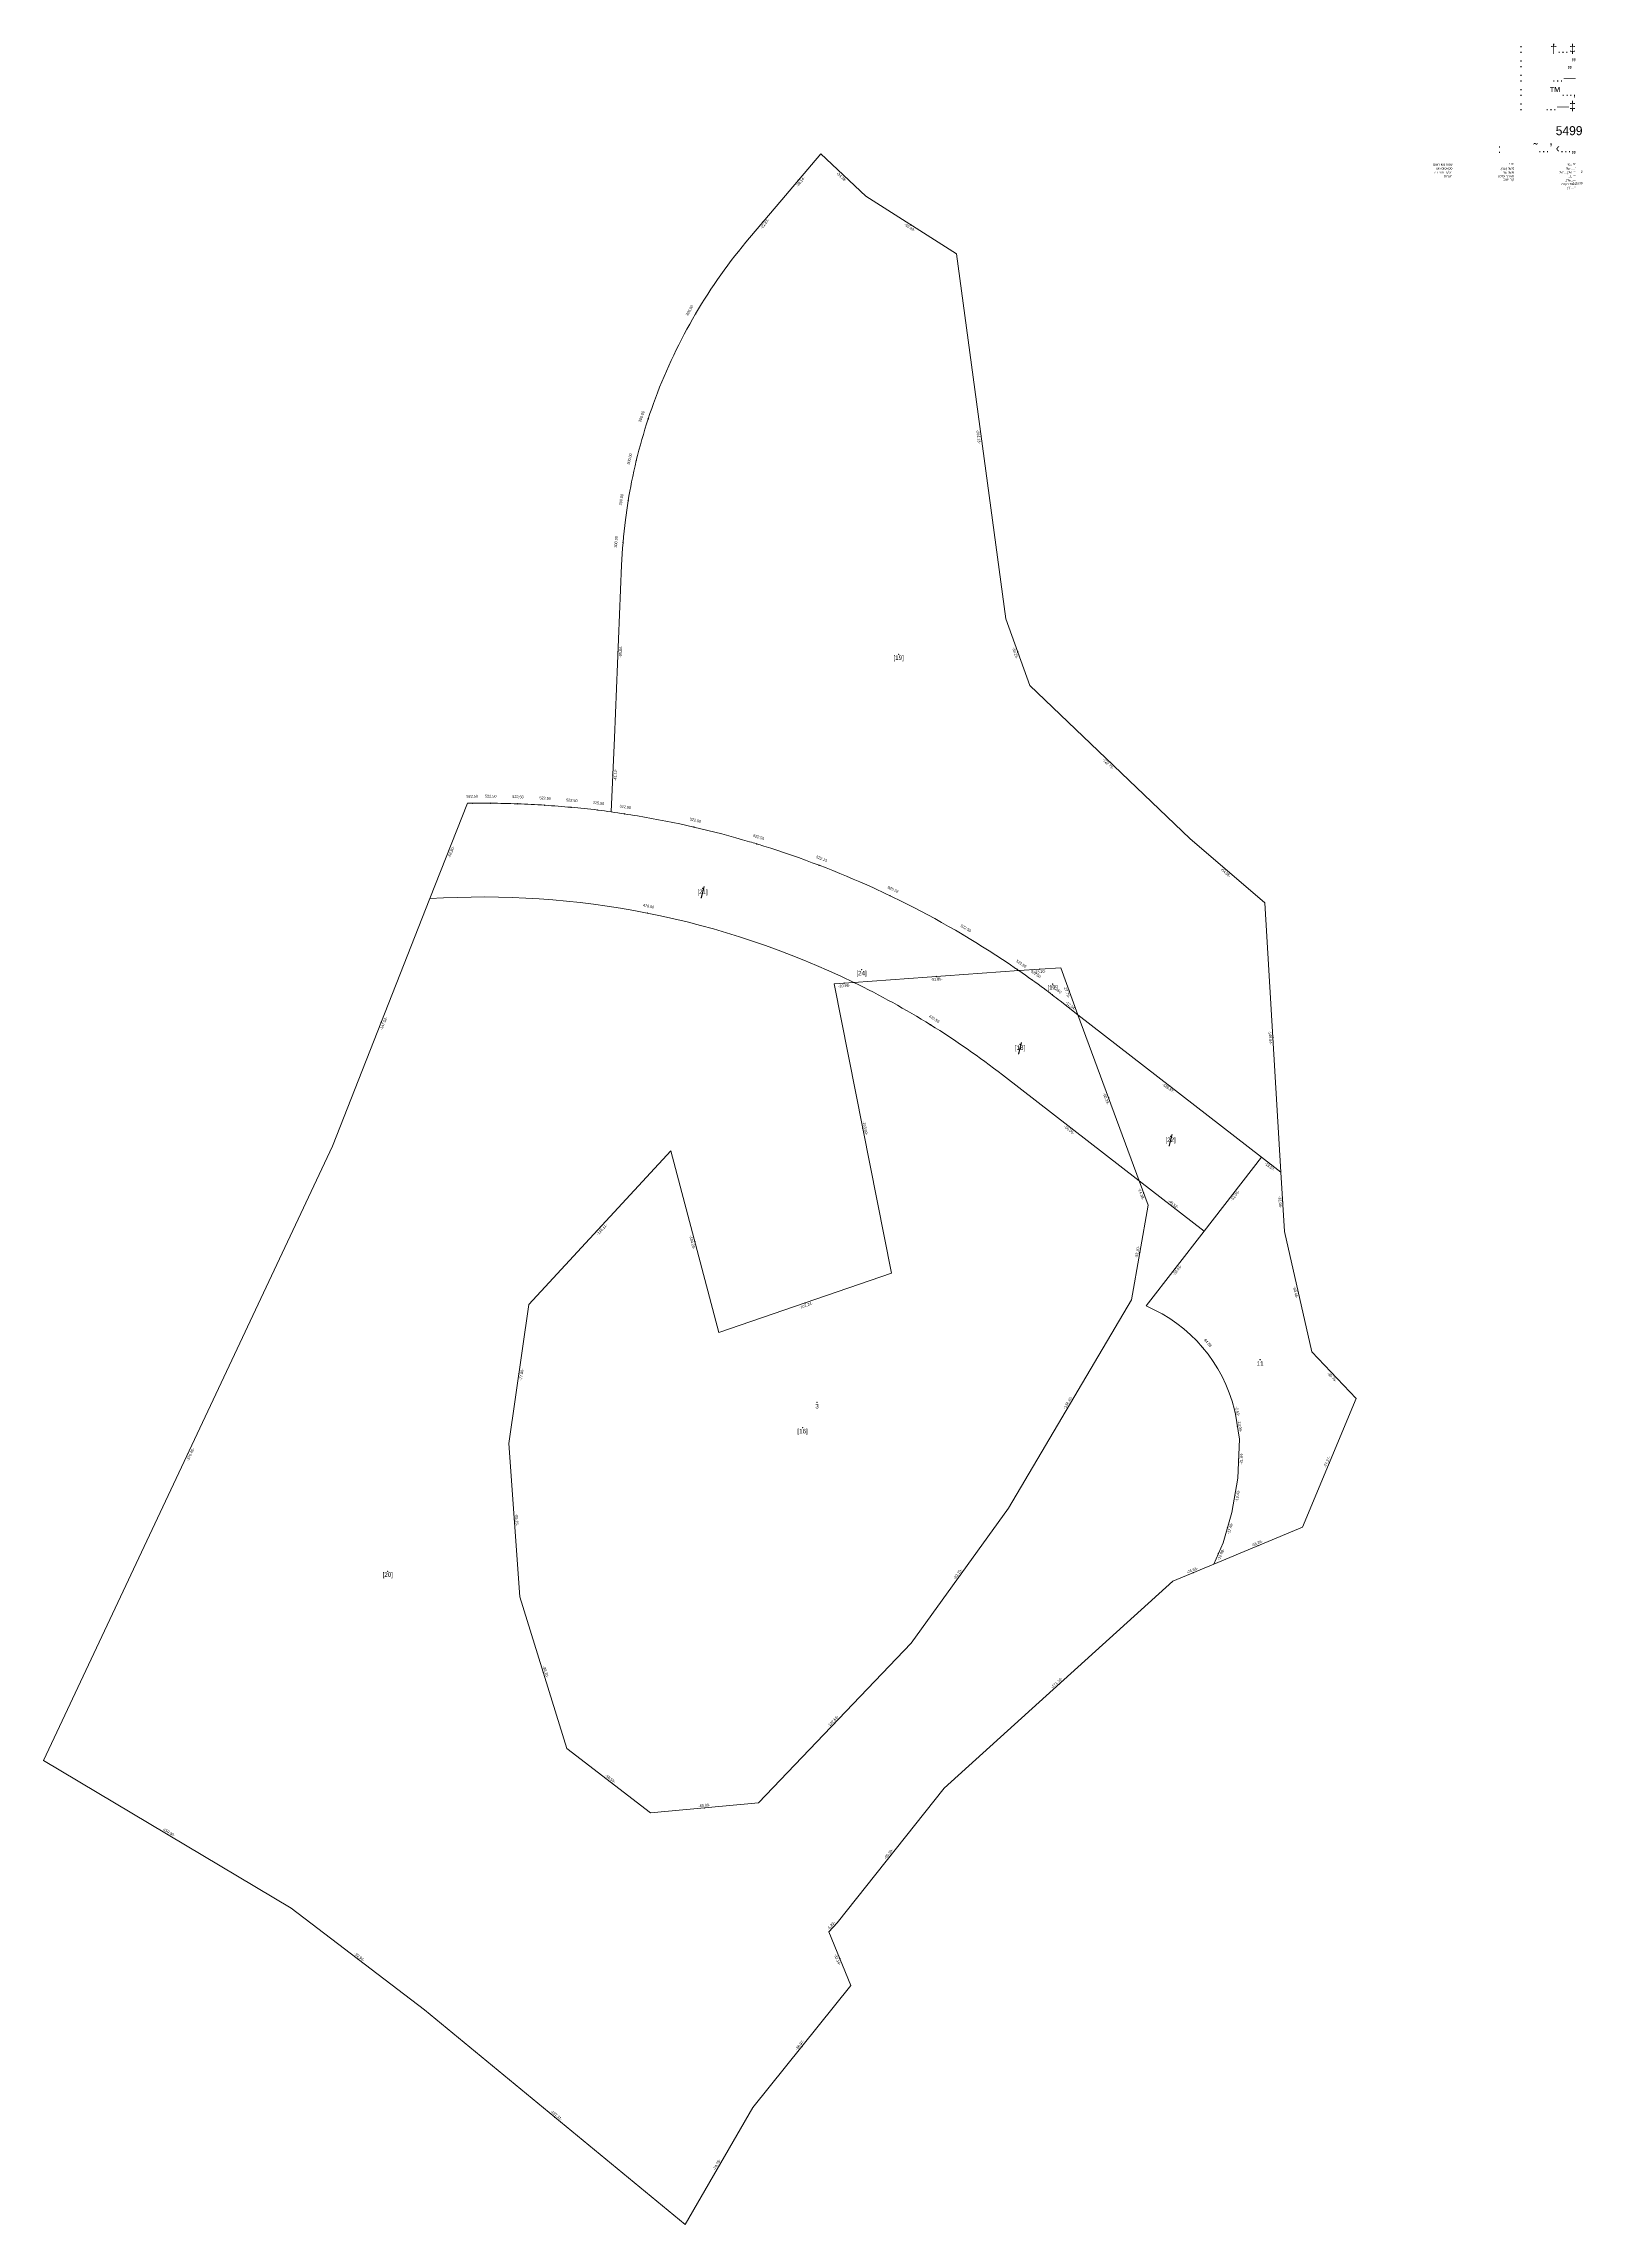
# Model space of a CAD drawing. Extents: x 197107 to 198911, y 664738 to 665947.
# Drawn here: x 197107 to 197961, y 664738 to 665947 of the extents above; entities that cross this region are included whole.
import ezdxf
from ezdxf.enums import TextEntityAlignment as Align

# ---------------------------------------------------------------- set-up
doc = ezdxf.new("R2010")
doc.units = 0
doc.header["$LTSCALE"] = 12.5
doc.header["$MEASUREMENT"] = 0
doc.layers.get('0').update_dxf_attribs({"lineweight": 0})
for name, color, linetype, lineweight in [('C1602_0', 1, 'Continuous', 0), ('C1602_1', 2, 'Continuous', 0), ('C1603_0', 1, 'Continuous', 0), ('C1603_1', 2, 'Continuous', 0), ('C1609_0', 1, 'Continuous', 0), ('C1640', 7, 'Continuous', 0)]:
    doc.layers.add(name, color=color, linetype=linetype, lineweight=lineweight)
doc.styles.add('HEBTEXT', font='HEBTXT.SHX')
doc.styles.add('TAZAR_HEBTXT', font='HEBTXT.SHX')

# ---------------------------------------------------------------- blocks, each defined once
blk = doc.blocks.new('C1640')
for s, height, style, p in [(':', 4, 'HEBTEXT', (-26.54825987696034, -5.971735742790997)), (':', 4, 'HEBTEXT', (-26.54825987696034, -12.31333941973884)), (':', 4, 'HEBTEXT', (-26.54825987696034, -18.65494309668668)), (':', 4, 'HEBTEXT', (-26.54825987696034, -24.99654677363452)), (':', 4, 'HEBTEXT', (-26.54825987696034, -31.33815045058236)), (':', 4, 'HEBTEXT', (-36.14330360263972, -50.36296148142588)), ('םושר שוג חטש', 1, 'TAZAR_HEBTXT', (-57.74408554944222, -55.95388405500503)), ('שוג סוטאטס', 1, 'TAZAR_HEBTXT', (-57.74408554944222, -57.67283101722203)), ('„ƒ‰ƒ ‰˜€', 1, 'TAZAR_HEBTXT', (-30.36867407496487, -57.67283101722203)), ('’" ™', 1, 'TAZAR_HEBTXT', (-30.36867407496487, -55.95388405500503)), ('‰‹ ™', 1, 'TAZAR_HEBTXT', (-2.993262600487526, -55.95388405500503)), ('‰‹ ‚…‘', 1, 'TAZAR_HEBTXT', (-2.993262600487526, -57.67283101722203)), ('הנורחא הקלח', 1, 'TAZAR_HEBTXT', (-57.74408554944222, -59.39177797943901)), ('תורעה', 1, 'HEBTEXT', (-57.74408554944222, -61.110724941656)), ('…‰‘ ‰˜€', 1, 'TAZAR_HEBTXT', (-30.36867407496487, -59.39177797943901)), ('ןוכדע ךיראת', 1, 'HEBTEXT', (-30.32629819014358, -61.03930762771759)), ('בושי דוק', 1, 'HEBTEXT', (-30.31328169361359, -62.54987495052668)), ('‰˜…ƒ‰‘ ˜”‘', 1, 'TAZAR_HEBTXT', (-2.993262600487526, -59.39177797943901)), ('„ƒ‰ „—', 1, 'TAZAR_HEBTXT', (-2.993262600487526, -62.82967190387299)), ('הרקב תשר', 1, 'TAZAR_HEBTXT', (-2.993262600487526, -64.54861886608997)), ('„†„ ˜”‘', 1, 'TAZAR_HEBTXT', (-2.993262600487526, -61.110724941656)), ("ƒƒ… '‘", 1, 'TAZAR_HEBTXT', (-2.993262600487526, -66.26756582830697))]:
    blk.add_text(s, height=height, dxfattribs=dict(style=style)).set_placement(p, align=Align.RIGHT)
for s, style, p in [('†…‡', 'HEBTEXT', (-3, -2)), ('„”', 'HEBTEXT', (-3, -8.34160367694784)), ('…—', 'HEBTEXT', (-3, -14.68320735389568)), ('…—‡', 'HEBTEXT', (-3, -27.36641470779137)), ('™…‚', 'HEBTEXT', (-3, -21.02481103084352)), ('˜…’ ‹…„', 'TAZAR_HEBTXT', (-2.993262600487526, -45.99529243871218))]:
    blk.add_text(s, height=4, dxfattribs=dict(style=style)).set_placement(p, align=Align.TOP_RIGHT)
at = {"style": 'TAZAR_HEBTXT'}
for tag, p in [('COUNTY', (-32.24223414265735, -8.131721811328816)), ('REGION', (-32.24223414265735, -1.804321715135301)), ('SETTLEMENT', (-32.24223414265735, -14.58529786474796)), ('GUSH_NUM', (-32.24223414265735, -20.86869638729976)), ('PARCELS', (-32.24223414265735, -27.21626018657915)), ('ORDERER', (-52.47826432456176, -45.53123093816764))]:
    blk.add_attdef(tag, text='', height=4, dxfattribs=at).set_placement(p, align=Align.TOP_RIGHT)
for tag, p in [('GUSH_REGISTER_STATUS', (-69.88527534751589, -57.67283101722203)), ('GUSH_LEGAL_AREA', (-69.88527534751589, -55.95388405500503)), ('SURVEY_DATE', (-41.11381731729615, -57.67283101722203)), ('TABA_NAMES', (-41.11381731729615, -55.95388405500503)), ('PROCESS_NAME', (-13.13323292748612, -55.95388405500503)), ('PROCESS_TYPE', (-13.13323292748612, -57.67283101722203)), ('GUSH_LAST_PARCEL', (-69.88527534751589, -59.39177797943901)), ('GENERAL_COMMENT', (-69.88527534751589, -61.110724941656)), ('SETTLEMENT_CODE', (-41.05842493594486, -62.54987495052668)), ('UPDATE_DATE', (-41.07144143247484, -61.03930762771759)), ('FINISH_DATE', (-41.11381731729615, -59.39177797943901)), ('WORK_ORDER', (-13.13323292748612, -61.110724941656)), ('GRID_NAME', (-13.13323292748612, -64.54861886608997)), ('SURVEYOR', (-13.13323292748612, -66.26756582830697)), ('SERIAL', (-13.13323292748612, -59.39177797943901)), ('SCALE', (-13.13323292748612, -62.82967190387299))]:
    blk.add_attdef(tag, text='', height=1, dxfattribs=at).set_placement(p, align=Align.RIGHT)
blk = doc.blocks.new('C1603')
blk.add_circle((0, 0), 0.1)
at = {"color": 1, "style": 'TAZAR_HEBTXT'}
blk.add_attdef('CROSS', text='', height=5, dxfattribs=at).set_placement((-0.0285675521590747, 1.74849915318191), align=Align.MIDDLE)
at = {"style": 'TAZAR_HEBTXT'}
blk.add_attdef('PARCEL_NAME', text='', height=2, dxfattribs=at).set_placement((-0.0285675521590748, 1.74849915318191), align=Align.MIDDLE)
at = {"style": 'TAZAR_HEBTXT', "flags": 1}
for tag, p in [('PARCEL_SOURCE', (0, -4.763639163182801)), ('PARCEL_STATUS', (0, -1.812707122139386)), ('LEGAL_AREA', (0, -7.33912093118181)), ('CALC_AREA', (0, -10.15490221312404)), ('TABA_MIGRASH', (0, -19.89985715072737)), ('TABA_PLAN', (0, -17.38304612272088)), ('PARCEL_PREVIOUS', (0, -26.47934120263574)), ('GUSH_PREVIOUS', (0, -29.25443921935414)), ('TABA_YEUD', (0, -22.63381570157264)), ('COMMENT', (0, -32.98015317831789))]:
    blk.add_attdef(tag, text='', height=2, dxfattribs=at).set_placement(p, align=Align.MIDDLE)
blk.add_attdef('GUSH', (-2.796591069578425, -14.15529731544666), '', height=2, dxfattribs=at)
blk = doc.blocks.new('C1609')
blk.add_circle((0, 0), 0.1)
at = {"style": 'TAZAR_HEBTXT'}
for tag, p in [('CALC_LENGTH', (0.0026191898216581, 1.255799186145353)), ('RADIUS', (0.0488622682097599, 3.113262357267934)), ('LEGAL_LENGTH', (-0.0045699519674329, -1.146810597727316)), ('LINE_NAME', (-0.0389431200615462, -3.302555912250149))]:
    blk.add_attdef(tag, text='', height=1.199999999999999, dxfattribs=at).set_placement(p, align=Align.MIDDLE)
at = {"style": 'TAZAR_HEBTXT', "flags": 1}
for tag, p in [('COMMENT', (-0.0744081587818855, -6.84886342897989)), ('TOPO', (-0.0744081587818855, -5.226166667159688))]:
    blk.add_attdef(tag, text='', height=1.199999999999999, dxfattribs=at).set_placement(p, align=Align.MIDDLE)

msp = doc.modelspace()

# ---------------------------------------------------------------- linework, layer by layer
at = {"layer": 'C1602_0'}
for points in [[(197782.975, 665329.932), (197793.696, 665321.623), (197784.788, 665470.895), (197743.169, 665506.621), (197654.374, 665591.436), (197641.062, 665628.358), (197613.627, 665830.632), (197563.46, 665862.61), (197538.374, 665886.122), (197513.701, 665857.034), (197498.903, 665839.592, 0.08658285), (197446.695, 665750.657, 0.02013423), (197439.148, 665727.715, 0.02005772), (197433.49, 665704.33, 0.01780812), (197430.048, 665683.246, 0.02102839), (197427.93, 665658.112), (197423.9, 665562.36), (197422.18, 665521.28, -0.00702034), (197436.685, 665519.074, -0.03058428), (197498.925, 665504.775, -0.00392341), (197506.77, 665502.389, -0.03120923), (197567.599, 665479.148, -0.00974743), (197586.065, 665470.295, -0.0336475), (197646.535, 665434.552, -0.00106201), (197648.363, 665433.293), (197671.504, 665434.946), (197681.112, 665408.874)], [(197556.746, 665426.748), (197648.363, 665433.293, 0.00106201), (197646.535, 665434.552, 0.0336475), (197586.065, 665470.295, 0.00974743), (197567.599, 665479.148, 0.03120923), (197506.77, 665502.389, 0.00392341), (197498.925, 665504.775, 0.03058428), (197436.685, 665519.074, 0.00702034), (197422.18, 665521.28, 0.01756358), (197407.157, 665523.119, 0.00692071), (197392.757, 665524.474, 0.00717703), (197377.79, 665525.457, 0.00717748), (197362.8, 665526.01, 0.00717715), (197347.801, 665526.133, 0.0025729), (197342.424, 665526.072), (197321.598, 665473.226, -0.12949894)], [(197756.406, 665104.292), (197761.644, 665116.072), (197766.52, 665132.862), (197769.851, 665152.005), (197770.684, 665173.63), (197768.474, 665187.398), (197767.906, 665189.861, 0.23579708), (197718.923, 665247.414), (197751.06, 665288.816), (197715.078, 665316.701), (197720.05, 665303.208), (197710.744, 665250.828), (197642.574, 665135.348), (197588.648, 665060.506), (197503.879, 664971.826), (197444.043, 664966.359), (197397.565, 665001.966), (197371.421, 665086.202), (197365.359, 665171.132), (197376.541, 665248.124), (197455.299, 665333.432), (197481.85, 665232.673), (197577.622, 665265.497), (197545.791, 665425.965), (197556.746, 665426.748, 0.12949894), (197321.598, 665473.226), (197267.513, 665335.983), (197107.283, 664995.307), (197244.714, 664913.573), (197318.512, 664857.085), (197463.258, 664738.195), (197500.708, 664802.918), (197555.174, 664870.722), (197542.848, 664900.403), (197547.509, 664905.4), (197606.847, 664979.975), (197733.666, 665094.825)], [(197545.791, 665425.965), (197556.746, 665426.748, -0.05169559), (197639.162, 665375.535), (197715.078, 665316.701), (197720.05, 665303.208), (197710.744, 665250.828), (197642.574, 665135.348), (197588.648, 665060.506), (197503.879, 664971.826), (197444.043, 664966.359), (197397.565, 665001.966), (197371.421, 665086.202), (197365.359, 665171.132), (197376.541, 665248.124), (197455.299, 665333.432), (197481.85, 665232.673), (197577.622, 665265.497)], [(197556.746, 665426.748), (197648.363, 665433.293, -0.00832361), (197662.5, 665423.157, -0.00522568), (197671.2, 665416.555), (197681.112, 665408.874), (197715.078, 665316.701), (197639.162, 665375.535, 0.05169559)], [(197671.504, 665434.946), (197681.112, 665408.874), (197671.2, 665416.555, 0.00522568), (197662.5, 665423.157, 0.00832361), (197648.363, 665433.293)], [(197756.406, 665104.292), (197761.644, 665116.072), (197766.52, 665132.862), (197769.851, 665152.005), (197770.684, 665173.63), (197768.474, 665187.398), (197767.906, 665189.861, 0.23579708), (197718.923, 665247.414), (197751.06, 665288.816), (197782.975, 665329.932), (197793.696, 665321.623), (197795.661, 665288.698), (197810.764, 665221.93), (197835.429, 665196.032), (197805.578, 665124.763)]]:
    msp.add_lwpolyline(points, format="xyb", close=True, dxfattribs=at)
for points in [[(197671.504, 665434.946), (197681.112, 665408.874), (197715.078, 665316.701), (197720.05, 665303.208), (197710.744, 665250.828), (197642.574, 665135.348), (197588.648, 665060.506), (197503.879, 664971.826), (197444.043, 664966.359), (197397.565, 665001.966), (197371.421, 665086.202), (197365.359, 665171.132), (197376.541, 665248.124), (197455.299, 665333.432), (197481.85, 665232.673), (197577.622, 665265.497), (197545.791, 665425.965), (197556.746, 665426.748), (197648.363, 665433.293)], [(197681.112, 665408.874), (197715.078, 665316.701), (197751.06, 665288.816), (197782.975, 665329.932)]]:
    msp.add_lwpolyline(points, close=True, dxfattribs=at)
at = {"layer": 'C1602_1'}
msp.add_lwpolyline([(197556.746, 665426.748, -0.05169559), (197639.162, 665375.535), (197715.078, 665316.701), (197751.06, 665288.816), (197782.975, 665329.932), (197681.112, 665408.874), (197671.2, 665416.555, 0.00522568), (197662.5, 665423.157, 0.00832361), (197648.363, 665433.293, 0.00106201), (197646.535, 665434.552, 0.0336475), (197586.065, 665470.295, 0.00974743), (197567.599, 665479.148, 0.03120923), (197506.77, 665502.389, 0.00392341), (197498.925, 665504.775, 0.03058428), (197436.685, 665519.074, 0.00702034), (197422.18, 665521.28, 0.01756358), (197407.157, 665523.119, 0.00692071), (197392.757, 665524.474, 0.00717703), (197377.79, 665525.457, 0.00717748), (197362.8, 665526.01, 0.00717715), (197347.801, 665526.133, 0.0025729), (197342.424, 665526.072), (197321.598, 665473.226, -0.12949894)], format="xyb", close=True, dxfattribs=at)

# ---------------------------------------------------------------- block references
at = {"layer": 'C1603_0'}
ref = msp.add_blockref('C1603', (197581.630228, 665608.722279), dxfattribs=dict(at, xscale=1.25, yscale=1.25))
ref.add_attrib('PARCEL_NAME', '[19]', dxfattribs={"height": 2.5, "style": 'TAZAR_HEBTXT'}).set_placement((197581.630228, 665606.536364), align=Align.MIDDLE)
ref = msp.add_blockref('C1603', (197472.87279, 665478.876042), dxfattribs=dict(at, xscale=1.25, yscale=1.25))
ref.add_attrib('PARCEL_NAME', '[21]', dxfattribs={"height": 2.5, "style": 'TAZAR_HEBTXT'}).set_placement((197472.87279, 665476.6901270001), align=Align.MIDDLE)
ref.add_attrib('CROSS', '/', dxfattribs={"color": 1, "height": 6.25, "style": 'TAZAR_HEBTXT'}).set_placement((197472.87279, 665476.6901270001), align=Align.MIDDLE)
ref = msp.add_blockref('C1603', (197667.048298, 665425.812368), dxfattribs=dict(at, xscale=1.25, yscale=1.25))
ref.add_attrib('PARCEL_NAME', '[17]', dxfattribs={"height": 2.5, "style": 'TAZAR_HEBTXT'}).set_placement((197667.048298, 665423.626452), align=Align.MIDDLE)
ref = msp.add_blockref('C1603', (197648.944156, 665392.484102), dxfattribs=dict(at, xscale=1.25, yscale=1.25))
ref.add_attrib('PARCEL_NAME', '[18]', dxfattribs={"height": 2.5, "style": 'TAZAR_HEBTXT'}).set_placement((197648.944156, 665390.298186), align=Align.MIDDLE)
ref.add_attrib('CROSS', '/', dxfattribs={"color": 1, "height": 6.25, "style": 'TAZAR_HEBTXT'}).set_placement((197648.944156, 665390.298186), align=Align.MIDDLE)
ref = msp.add_blockref('C1603', (197732.474511, 665341.389417), dxfattribs=dict(at, xscale=1.25, yscale=1.25))
ref.add_attrib('PARCEL_NAME', '[22]', dxfattribs={"height": 2.5, "style": 'TAZAR_HEBTXT'}).set_placement((197732.474511, 665339.2035010001), align=Align.MIDDLE)
ref.add_attrib('CROSS', '/', dxfattribs={"color": 1, "height": 6.25, "style": 'TAZAR_HEBTXT'}).set_placement((197732.474511, 665339.2035010001), align=Align.MIDDLE)
ref = msp.add_blockref('C1603', (197782.152384, 665217.634549), dxfattribs=dict(at, xscale=1.25, yscale=1.25))
ref.add_attrib('PARCEL_NAME', '11', dxfattribs={"height": 2.5, "style": 'TAZAR_HEBTXT'}).set_placement((197782.152384, 665215.448633), align=Align.MIDDLE)
ref = msp.add_blockref('C1603', (197536.339636, 665194.002342), dxfattribs=dict(at, xscale=1.25, yscale=1.25))
ref.add_attrib('PARCEL_NAME', '3', dxfattribs={"height": 2.5, "style": 'TAZAR_HEBTXT'}).set_placement((197536.339636, 665191.816426), align=Align.MIDDLE)
ref = msp.add_blockref('C1603', (197528.324836, 665179.870316), dxfattribs=dict(at, xscale=1.25, yscale=1.25))
ref.add_attrib('PARCEL_NAME', '[16]', dxfattribs={"height": 2.5, "style": 'TAZAR_HEBTXT'}).set_placement((197528.324836, 665177.6844), align=Align.MIDDLE)
ref = msp.add_blockref('C1603', (197298.191719, 665100.319183), dxfattribs=dict(at, xscale=1.25, yscale=1.25))
ref.add_attrib('PARCEL_NAME', '[20]', dxfattribs={"height": 2.5, "style": 'TAZAR_HEBTXT'}).set_placement((197298.191719, 665098.133268), align=Align.MIDDLE)
at = {"layer": 'C1603_1'}
ref = msp.add_blockref('C1603', (197561.058055, 665433.799599), dxfattribs=dict(at, xscale=1.25, yscale=1.25))
ref.add_attrib('PARCEL_NAME', '[24]', dxfattribs={"height": 2.5, "style": 'TAZAR_HEBTXT'}).set_placement((197561.058055, 665431.613683), align=Align.MIDDLE)
at = {"layer": 'C1609_0'}
ref = msp.add_blockref('C1609', (197526.0375, 665871.578), dxfattribs=dict(at, xscale=1.25, yscale=1.25, rotation=49.69475063))
ref.add_attrib('LEGAL_LENGTH', '-38.14-', dxfattribs={"height": 1.5, "rotation": 49.69475063, "style": 'TAZAR_HEBTXT'}).set_placement((197527.130719, 665870.650711), align=Align.MIDDLE)
ref = msp.add_blockref('C1609', (197550.917, 665874.366), dxfattribs=dict(at, xscale=1.25, yscale=1.25, rotation=316.85505664))
ref.add_attrib('LEGAL_LENGTH', '-34.38-', dxfattribs={"height": 1.5, "rotation": 316.85505664, "style": 'TAZAR_HEBTXT'}).set_placement((197549.936689, 665873.320063), align=Align.MIDDLE)
ref = msp.add_blockref('C1609', (197506.302, 665848.313), dxfattribs=dict(at, xscale=1.25, yscale=1.25, rotation=49.68833074))
ref.add_attrib('LEGAL_LENGTH', '-22.87-', dxfattribs={"height": 1.5, "rotation": 49.68833074, "style": 'TAZAR_HEBTXT'}).set_placement((197507.395115, 665847.3855880001), align=Align.MIDDLE)
ref = msp.add_blockref('C1609', (197588.5435, 665846.621), dxfattribs=dict(at, xscale=1.25, yscale=1.25, rotation=327.48530127))
ref.add_attrib('LEGAL_LENGTH', '-59.49-', dxfattribs={"height": 1.5, "rotation": 327.48530127, "style": 'TAZAR_HEBTXT'}).set_placement((197587.772958, 665845.412175), align=Align.MIDDLE)
ref = msp.add_blockref('C1609', (197468.948877, 665797.384659), dxfattribs=dict(at, xscale=1.25, yscale=1.25, rotation=59.58555429))
ref.add_attrib('RADIUS', '300.00', dxfattribs={"height": 1.5, "rotation": 59.58555429, "style": 'TAZAR_HEBTXT'}).set_placement((197465.592421, 665799.355017), align=Align.MIDDLE)
ref = msp.add_blockref('C1609', (197442.69054, 665739.261977), dxfattribs=dict(at, xscale=1.25, yscale=1.25, rotation=71.79086317999999))
ref.add_attrib('RADIUS', '300.00', dxfattribs={"height": 1.5, "rotation": 71.79086317999999, "style": 'TAZAR_HEBTXT'}).set_placement((197438.993389, 665740.478191), align=Align.MIDDLE)
ref = msp.add_blockref('C1609', (197627.3445, 665729.495), dxfattribs=dict(at, xscale=1.25, yscale=1.25, rotation=277.72405566))
ref.add_attrib('LEGAL_LENGTH', '-204.13-', dxfattribs={"height": 1.5, "rotation": 277.72405566, "style": 'TAZAR_HEBTXT'}).set_placement((197625.923982, 665729.302331), align=Align.MIDDLE)
ref = msp.add_blockref('C1609', (197436.084475, 665716.079243), dxfattribs=dict(at, xscale=1.25, yscale=1.25, rotation=76.3986735))
ref.add_attrib('RADIUS', '300.00', dxfattribs={"height": 1.5, "rotation": 76.3986735, "style": 'TAZAR_HEBTXT'}).set_placement((197432.301568, 665716.994517), align=Align.MIDDLE)
ref = msp.add_blockref('C1609', (197431.581267, 665693.8186479999), dxfattribs=dict(at, xscale=1.25, yscale=1.25, rotation=80.72815449))
ref.add_attrib('RADIUS', '300.00', dxfattribs={"height": 1.5, "rotation": 80.72815449, "style": 'TAZAR_HEBTXT'}).set_placement((197427.740059, 665694.4457319999), align=Align.MIDDLE)
ref = msp.add_blockref('C1609', (197428.724736, 665670.701269), dxfattribs=dict(at, xscale=1.25, yscale=1.25, rotation=85.18316100000001))
ref.add_attrib('RADIUS', '300.00', dxfattribs={"height": 1.5, "rotation": 85.18316100000001, "style": 'TAZAR_HEBTXT'}).set_placement((197424.846425, 665671.028088), align=Align.MIDDLE)
ref = msp.add_blockref('C1609', (197425.915, 665610.236), dxfattribs=dict(at, xscale=1.25, yscale=1.25, rotation=87.58996369))
ref.add_attrib('LEGAL_LENGTH', '-95.84-', dxfattribs={"height": 1.5, "rotation": 87.58996369, "style": 'TAZAR_HEBTXT'}).set_placement((197427.347257, 665610.1757189999), align=Align.MIDDLE)
ref = msp.add_blockref('C1609', (197647.718, 665609.897), dxfattribs=dict(at, xscale=1.25, yscale=1.25, rotation=289.8264567900001))
ref.add_attrib('LEGAL_LENGTH', '-39.25-', dxfattribs={"height": 1.5, "rotation": 289.8264567900001, "style": 'TAZAR_HEBTXT'}).set_placement((197646.369449, 665609.410788), align=Align.MIDDLE)
ref = msp.add_blockref('C1609', (197698.7715, 665549.0285), dxfattribs=dict(at, xscale=1.25, yscale=1.25, rotation=316.31327266))
ref.add_attrib('LEGAL_LENGTH', '-122.79-', dxfattribs={"height": 1.5, "rotation": 316.31327266, "style": 'TAZAR_HEBTXT'}).set_placement((197697.781343, 665547.991879), align=Align.MIDDLE)
ref = msp.add_blockref('C1609', (197423.04, 665541.82), dxfattribs=dict(at, xscale=1.25, yscale=1.25, rotation=87.60245341))
ref.add_attrib('LEGAL_LENGTH', '-41.12-', dxfattribs={"height": 1.5, "rotation": 87.60245341, "style": 'TAZAR_HEBTXT'}).set_placement((197424.47227, 665541.760032), align=Align.MIDDLE)
ref = msp.add_blockref('C1609', (197345.112422, 665526.109417), dxfattribs=dict(at, xscale=1.25, yscale=1.25, rotation=0.6499707299999999))
ref.add_attrib('RADIUS', '522.50', dxfattribs={"height": 1.5, "rotation": 0.6499707299999999, "style": 'TAZAR_HEBTXT'}).set_placement((197345.06827, 665530.001224), align=Align.MIDDLE)
ref = msp.add_blockref('C1609', (197355.300941, 665526.125325), dxfattribs=dict(at, xscale=1.25, yscale=1.25, rotation=359.53015382))
ref.add_attrib('RADIUS', '522.50', dxfattribs={"height": 1.5, "rotation": 359.53015382, "style": 'TAZAR_HEBTXT'}).set_placement((197355.332857, 665530.017251), align=Align.MIDDLE)
ref = msp.add_blockref('C1609', (197370.296985, 665525.7872949999), dxfattribs=dict(at, xscale=1.25, yscale=1.25, rotation=357.88724457))
ref.add_attrib('RADIUS', '522.50', dxfattribs={"height": 1.5, "rotation": 357.88724457, "style": 'TAZAR_HEBTXT'}).set_placement((197370.44047, 665529.676707), align=Align.MIDDLE)
ref = msp.add_blockref('C1609', (197385.277028, 665525.019209), dxfattribs=dict(at, xscale=1.25, yscale=1.25, rotation=356.24233464))
ref.add_attrib('RADIUS', '522.50', dxfattribs={"height": 1.5, "rotation": 356.24233464, "style": 'TAZAR_HEBTXT'}).set_placement((197385.5321, 665528.902899), align=Align.MIDDLE)
ref = msp.add_blockref('C1609', (197399.961689, 665523.846329), dxfattribs=dict(at, xscale=1.25, yscale=1.25, rotation=354.6244545599999))
ref.add_attrib('RADIUS', '522.50', dxfattribs={"height": 1.5, "rotation": 354.6244545599999, "style": 'TAZAR_HEBTXT'}).set_placement((197400.32631, 665527.721269), align=Align.MIDDLE)
ref = msp.add_blockref('C1609', (197414.68465, 665522.331429), dxfattribs=dict(at, xscale=1.25, yscale=1.25, rotation=353.02101308))
ref.add_attrib('RADIUS', '215.50', dxfattribs={"height": 1.5, "rotation": 353.02101308, "style": 'TAZAR_HEBTXT'}).set_placement((197415.157555, 665526.194649), align=Align.MIDDLE)
ref = msp.add_blockref('C1609', (197429.440243, 665520.2279149999), dxfattribs=dict(at, xscale=1.25, yscale=1.25, rotation=351.35241))
ref.add_attrib('RADIUS', '522.50', dxfattribs={"height": 1.5, "rotation": 351.35241, "style": 'TAZAR_HEBTXT'}).set_placement((197430.02544, 665524.075727), align=Align.MIDDLE)
ref = msp.add_blockref('C1609', (197468.023662, 665512.876283), dxfattribs=dict(at, xscale=1.25, yscale=1.25, rotation=347.06140013))
ref.add_attrib('RADIUS', '522.50', dxfattribs={"height": 1.5, "rotation": 347.06140013, "style": 'TAZAR_HEBTXT'}).set_placement((197468.89512, 665516.6695229999), align=Align.MIDDLE)
ref = msp.add_blockref('C1609', (197332.011, 665499.649), dxfattribs=dict(at, xscale=1.25, yscale=1.25, rotation=68.49117141))
ref.add_attrib('LEGAL_LENGTH', '-56.80-', dxfattribs={"height": 1.5, "rotation": 68.49117141, "style": 'TAZAR_HEBTXT'}).set_placement((197333.344696, 665499.1234060001), align=Align.MIDDLE)
ref = msp.add_blockref('C1609', (197502.852181, 665503.59739), dxfattribs=dict(at, xscale=1.25, yscale=1.25, rotation=343.08324059))
ref.add_attrib('RADIUS', '522.50', dxfattribs={"height": 1.5, "rotation": 343.08324059, "style": 'TAZAR_HEBTXT'}).set_placement((197503.984699, 665507.321032), align=Align.MIDDLE)
ref = msp.add_blockref('C1609', (197537.547167, 665491.717713), dxfattribs=dict(at, xscale=1.25, yscale=1.25, rotation=339.08959064))
ref.add_attrib('RADIUS', '522.13', dxfattribs={"height": 1.5, "rotation": 339.08959064, "style": 'TAZAR_HEBTXT'}).set_placement((197538.936272, 665495.353438), align=Align.MIDDLE)
ref = msp.add_blockref('C1609', (197763.9785, 665488.758), dxfattribs=dict(at, xscale=1.25, yscale=1.25, rotation=319.3570100800001))
ref.add_attrib('LEGAL_LENGTH', '-54.85-', dxfattribs={"height": 1.5, "rotation": 319.3570100800001, "style": 'TAZAR_HEBTXT'}).set_placement((197763.044783, 665487.670266), align=Align.MIDDLE)
ref = msp.add_blockref('C1609', (197576.875147, 665474.8114979999), dxfattribs=dict(at, xscale=1.25, yscale=1.25, rotation=334.38593263))
ref.add_attrib('RADIUS', '525.28', dxfattribs={"height": 1.5, "rotation": 334.38593263, "style": 'TAZAR_HEBTXT'}).set_placement((197578.557711, 665478.3210689999), align=Align.MIDDLE)
ref = msp.add_blockref('C1609', (197442.181426, 665465.212708), dxfattribs=dict(at, xscale=1.25, yscale=1.25, rotation=348.81935828))
ref.add_attrib('RADIUS', '470.50', dxfattribs={"height": 1.5, "rotation": 348.81935828, "style": 'TAZAR_HEBTXT'}).set_placement((197442.936107, 665469.030897), align=Align.MIDDLE)
ref = msp.add_blockref('C1609', (197616.901331, 665453.440832), dxfattribs=dict(at, xscale=1.25, yscale=1.25, rotation=329.41324008))
ref.add_attrib('RADIUS', '522.50', dxfattribs={"height": 1.5, "rotation": 329.41324008, "style": 'TAZAR_HEBTXT'}).set_placement((197618.881775, 665456.791347), align=Align.MIDDLE)
ref = msp.add_blockref('C1609', (197647.449669, 665433.923471), dxfattribs=dict(at, xscale=1.25, yscale=1.25, rotation=325.44361643))
ref.add_attrib('RADIUS', '522.50', dxfattribs={"height": 1.5, "rotation": 325.44361643, "style": 'TAZAR_HEBTXT'}).set_placement((197649.657309, 665437.128846), align=Align.MIDDLE)
ref = msp.add_blockref('C1609', (197551.2685, 665426.3565), dxfattribs=dict(at, xscale=1.25, yscale=1.25, rotation=4.08821855))
ref.add_attrib('LEGAL_LENGTH', '-10.98-', dxfattribs={"height": 1.5, "rotation": 4.08821855, "style": 'TAZAR_HEBTXT'}).set_placement((197551.370699, 665424.926623), align=Align.MIDDLE)
ref = msp.add_blockref('C1609', (197602.5545, 665430.0205), dxfattribs=dict(at, xscale=1.25, yscale=1.25, rotation=4.08619455))
ref.add_attrib('LEGAL_LENGTH', '-91.85-', dxfattribs={"height": 1.5, "rotation": 4.08619455, "style": 'TAZAR_HEBTXT'}).set_placement((197602.656649, 665428.5906189999), align=Align.MIDDLE)
ref = msp.add_blockref('C1609', (197655.473684, 665428.283835), dxfattribs=dict(at, xscale=1.25, yscale=1.25, rotation=324.36008979))
ref.add_attrib('RADIUS', '522.50', dxfattribs={"height": 1.5, "rotation": 324.36008979, "style": 'TAZAR_HEBTXT'}).set_placement((197657.741544, 665431.446891), align=Align.MIDDLE)
ref = msp.add_blockref('C1609', (197659.9335, 665434.1195), dxfattribs=dict(at, xscale=1.25, yscale=1.25, rotation=4.08579274))
ref.add_attrib('LEGAL_LENGTH', '-23.20-', dxfattribs={"height": 1.5, "rotation": 4.08579274, "style": 'TAZAR_HEBTXT'}).set_placement((197660.035639, 665432.689619), align=Align.MIDDLE)
ref = msp.add_blockref('C1609', (197666.86725, 665419.878732), dxfattribs=dict(at, xscale=1.25, yscale=1.25, rotation=322.80693433))
ref.add_attrib('RADIUS', '522.50', dxfattribs={"height": 1.5, "rotation": 322.80693433, "style": 'TAZAR_HEBTXT'}).set_placement((197669.220009, 665422.9791560001), align=Align.MIDDLE)
ref = msp.add_blockref('C1609', (197676.308, 665421.91), dxfattribs=dict(at, xscale=1.25, yscale=1.25, rotation=290.2297475899999))
ref.add_attrib('LEGAL_LENGTH', '-27.79-', dxfattribs={"height": 1.5, "rotation": 290.2297475899999, "style": 'TAZAR_HEBTXT'}).set_placement((197674.962904, 665421.414308), align=Align.MIDDLE)
ref = msp.add_blockref('C1609', (197676.156, 665412.7145), dxfattribs=dict(at, xscale=1.25, yscale=1.25, rotation=322.2272048999999))
ref.add_attrib('LEGAL_LENGTH', '-12.54-', dxfattribs={"height": 1.5, "rotation": 322.2272048999999, "style": 'TAZAR_HEBTXT'}).set_placement((197677.034079, 665413.8476239999), align=Align.MIDDLE)
ref = msp.add_blockref('C1609', (197294.5555, 665404.6045), dxfattribs=dict(at, xscale=1.25, yscale=1.25, rotation=68.49149148))
ref.add_attrib('LEGAL_LENGTH', '-147.52-', dxfattribs={"height": 1.5, "rotation": 68.49149148, "style": 'TAZAR_HEBTXT'}).set_placement((197295.889198, 665404.0789130001), align=Align.MIDDLE)
ref = msp.add_blockref('C1609', (197599.277743, 665403.271772), dxfattribs=dict(at, xscale=1.25, yscale=1.25, rotation=328.14333375))
ref.add_attrib('RADIUS', '470.50', dxfattribs={"height": 1.5, "rotation": 328.14333375, "style": 'TAZAR_HEBTXT'}).set_placement((197601.331956, 665406.577573), align=Align.MIDDLE)
ref = msp.add_blockref('C1609', (197789.242, 665396.259), dxfattribs=dict(at, xscale=1.25, yscale=1.25, rotation=273.41514964))
ref.add_attrib('LEGAL_LENGTH', '-149.54-', dxfattribs={"height": 1.5, "rotation": 273.41514964, "style": 'TAZAR_HEBTXT'}).set_placement((197787.811021, 665396.173604), align=Align.MIDDLE)
ref = msp.add_blockref('C1609', (197698.095, 665362.7875), dxfattribs=dict(at, xscale=1.25, yscale=1.25, rotation=290.22897863))
ref.add_attrib('LEGAL_LENGTH', '-98.23-', dxfattribs={"height": 1.5, "rotation": 290.22897863, "style": 'TAZAR_HEBTXT'}).set_placement((197696.749898, 665362.291826), align=Align.MIDDLE)
ref = msp.add_blockref('C1609', (197732.0435, 665369.403), dxfattribs=dict(at, xscale=1.25, yscale=1.25, rotation=322.22495703))
ref.add_attrib('LEGAL_LENGTH', '-128.87-', dxfattribs={"height": 1.5, "rotation": 322.22495703, "style": 'TAZAR_HEBTXT'}).set_placement((197731.165376, 665368.2699109999), align=Align.MIDDLE)
ref = msp.add_blockref('C1609', (197561.7065, 665345.731), dxfattribs=dict(at, xscale=1.25, yscale=1.25, rotation=281.21974797))
ref.add_attrib('LEGAL_LENGTH', '-163.60-', dxfattribs={"height": 1.5, "rotation": 281.21974797, "style": 'TAZAR_HEBTXT'}).set_placement((197563.112627, 665346.009924), align=Align.MIDDLE)
ref = msp.add_blockref('C1609', (197677.12, 665346.118), dxfattribs=dict(at, xscale=1.25, yscale=1.25, rotation=322.22474006))
ref.add_attrib('LEGAL_LENGTH', '-96.05-', dxfattribs={"height": 1.5, "rotation": 322.22474006, "style": 'TAZAR_HEBTXT'}).set_placement((197676.241872, 665344.984914), align=Align.MIDDLE)
ref = msp.add_blockref('C1609', (197788.3355, 665325.7775), dxfattribs=dict(at, xscale=1.25, yscale=1.25, rotation=322.22356446))
ref.add_attrib('LEGAL_LENGTH', '-13.57-', dxfattribs={"height": 1.5, "rotation": 322.22356446, "style": 'TAZAR_HEBTXT'}).set_placement((197787.457349, 665324.644432), align=Align.MIDDLE)
ref = msp.add_blockref('C1609', (197717.564, 665309.9545), dxfattribs=dict(at, xscale=1.25, yscale=1.25, rotation=290.22820464))
ref.add_attrib('LEGAL_LENGTH', '-14.38-', dxfattribs={"height": 1.5, "rotation": 290.22820464, "style": 'TAZAR_HEBTXT'}).set_placement((197716.218891, 665309.458844), align=Align.MIDDLE)
ref = msp.add_blockref('C1609', (197733.069, 665302.7585), dxfattribs=dict(at, xscale=1.25, yscale=1.25, rotation=322.22536028))
ref.add_attrib('LEGAL_LENGTH', '-45.52-', dxfattribs={"height": 1.5, "rotation": 322.22536028, "style": 'TAZAR_HEBTXT'}).set_placement((197733.947116, 665303.8915949999), align=Align.MIDDLE)
ref = msp.add_blockref('C1609', (197767.0175, 665309.374), dxfattribs=dict(at, xscale=1.25, yscale=1.25, rotation=52.18072401))
ref.add_attrib('LEGAL_LENGTH', '-52.05-', dxfattribs={"height": 1.5, "rotation": 52.18072401, "style": 'TAZAR_HEBTXT'}).set_placement((197768.149911, 665308.495002), align=Align.MIDDLE)
ref = msp.add_blockref('C1609', (197794.6785, 665305.1605), dxfattribs=dict(at, xscale=1.25, yscale=1.25, rotation=273.41542356))
ref.add_attrib('LEGAL_LENGTH', '-32.98-', dxfattribs={"height": 1.5, "rotation": 273.41542356, "style": 'TAZAR_HEBTXT'}).set_placement((197793.247522, 665305.075098), align=Align.MIDDLE)
ref = msp.add_blockref('C1609', (197415.92, 665290.778), dxfattribs=dict(at, xscale=1.25, yscale=1.25, rotation=47.28620289))
ref.add_attrib('LEGAL_LENGTH', '-116.11-', dxfattribs={"height": 1.5, "rotation": 47.28620289, "style": 'TAZAR_HEBTXT'}).set_placement((197416.973284, 665289.805588), align=Align.MIDDLE)
ref = msp.add_blockref('C1609', (197468.5745, 665283.0525), dxfattribs=dict(at, xscale=1.25, yscale=1.25, rotation=284.76242656))
ref.add_attrib('LEGAL_LENGTH', '-104.20-', dxfattribs={"height": 1.5, "rotation": 284.76242656, "style": 'TAZAR_HEBTXT'}).set_placement((197467.188295, 665282.687221), align=Align.MIDDLE)
ref = msp.add_blockref('C1609', (197715.397, 665277.018), dxfattribs=dict(at, xscale=1.25, yscale=1.25, rotation=79.92576416))
ref.add_attrib('LEGAL_LENGTH', '-53.20-', dxfattribs={"height": 1.5, "rotation": 79.92576416, "style": 'TAZAR_HEBTXT'}).set_placement((197713.985578, 665277.268758), align=Align.MIDDLE)
ref = msp.add_blockref('C1609', (197734.9915, 665268.115), dxfattribs=dict(at, xscale=1.25, yscale=1.25, rotation=52.18072271))
ref.add_attrib('LEGAL_LENGTH', '-52.41-', dxfattribs={"height": 1.5, "rotation": 52.18072271, "style": 'TAZAR_HEBTXT'}).set_placement((197736.123911, 665267.236002), align=Align.MIDDLE)
ref = msp.add_blockref('C1609', (197803.2125, 665255.314), dxfattribs=dict(at, xscale=1.25, yscale=1.25, rotation=282.74587259))
ref.add_attrib('LEGAL_LENGTH', '-68.46-', dxfattribs={"height": 1.5, "rotation": 282.74587259, "style": 'TAZAR_HEBTXT'}).set_placement((197801.8143, 665254.997726), align=Align.MIDDLE)
ref = msp.add_blockref('C1609', (197529.736, 665249.085), dxfattribs=dict(at, xscale=1.25, yscale=1.25, rotation=18.9181591))
ref.add_attrib('LEGAL_LENGTH', '-101.24-', dxfattribs={"height": 1.5, "rotation": 18.9181591, "style": 'TAZAR_HEBTXT'}).set_placement((197530.200773, 665247.728911), align=Align.MIDDLE)
ref = msp.add_blockref('C1609', (197750.199915, 665224.4125239999), dxfattribs=dict(at, xscale=1.25, yscale=1.25, rotation=310.40089933))
ref.add_attrib('RADIUS', '84.58', dxfattribs={"height": 1.5, "rotation": 310.40089933, "style": 'TAZAR_HEBTXT'}).set_placement((197753.163826, 665226.9350909999), align=Align.MIDDLE)
ref = msp.add_blockref('C1609', (197370.95, 665209.628), dxfattribs=dict(at, xscale=1.25, yscale=1.25, rotation=81.73637721999998))
ref.add_attrib('LEGAL_LENGTH', '-77.80-', dxfattribs={"height": 1.5, "rotation": 81.73637721999998, "style": 'TAZAR_HEBTXT'}).set_placement((197372.368641, 665209.421962), align=Align.MIDDLE)
ref = msp.add_blockref('C1609', (197823.0965, 665208.981), dxfattribs=dict(at, xscale=1.25, yscale=1.25, rotation=313.60309519))
ref.add_attrib('LEGAL_LENGTH', '-35.76-', dxfattribs={"height": 1.5, "rotation": 313.60309519, "style": 'TAZAR_HEBTXT'}).set_placement((197822.058435, 665207.992357), align=Align.MIDDLE)
ref = msp.add_blockref('C1609', (197676.659, 665193.088), dxfattribs=dict(at, xscale=1.25, yscale=1.25, rotation=59.44585321000001))
ref.add_attrib('LEGAL_LENGTH', '-134.10-', dxfattribs={"height": 1.5, "rotation": 59.44585321000001, "style": 'TAZAR_HEBTXT'}).set_placement((197675.424522, 665193.816736), align=Align.MIDDLE)
ref = msp.add_blockref('C1609', (197768.19, 665188.6295), dxfattribs=dict(at, xscale=1.25, yscale=1.25, rotation=282.98612173))
ref.add_attrib('LEGAL_LENGTH', '-2.53-', dxfattribs={"height": 1.5, "rotation": 282.98612173, "style": 'TAZAR_HEBTXT'}).set_placement((197769.586862, 665188.9516350001), align=Align.MIDDLE)
ref = msp.add_blockref('C1609', (197769.579, 665180.514), dxfattribs=dict(at, xscale=1.25, yscale=1.25, rotation=279.119165))
ref.add_attrib('LEGAL_LENGTH', '-13.94-', dxfattribs={"height": 1.5, "rotation": 279.119165, "style": 'TAZAR_HEBTXT'}).set_placement((197770.994406, 665180.741197), align=Align.MIDDLE)
ref = msp.add_blockref('C1609', (197187.398, 665165.645), dxfattribs=dict(at, xscale=1.25, yscale=1.25, rotation=64.81101052999999))
ref.add_attrib('LEGAL_LENGTH', '-376.48-', dxfattribs={"height": 1.5, "rotation": 64.81101052999999, "style": 'TAZAR_HEBTXT'}).set_placement((197188.695209, 665165.034884), align=Align.MIDDLE)
ref = msp.add_blockref('C1609', (197770.2675, 665162.8175), dxfattribs=dict(at, xscale=1.25, yscale=1.25, rotation=87.79404396999999))
ref.add_attrib('LEGAL_LENGTH', '-21.64-', dxfattribs={"height": 1.5, "rotation": 87.79404396999999, "style": 'TAZAR_HEBTXT'}).set_placement((197771.699962, 665162.762321), align=Align.MIDDLE)
ref = msp.add_blockref('C1609', (197820.5035, 665160.3975), dxfattribs=dict(at, xscale=1.25, yscale=1.25, rotation=67.27364137))
ref.add_attrib('LEGAL_LENGTH', '-77.27-', dxfattribs={"height": 1.5, "rotation": 67.27364137, "style": 'TAZAR_HEBTXT'}).set_placement((197819.181274, 665160.9513140001), align=Align.MIDDLE)
ref = msp.add_blockref('C1609', (197768.1855, 665142.4335), dxfattribs=dict(at, xscale=1.25, yscale=1.25, rotation=80.12901435))
ref.add_attrib('LEGAL_LENGTH', '-19.43-', dxfattribs={"height": 1.5, "rotation": 80.12901435, "style": 'TAZAR_HEBTXT'}).set_placement((197769.597803, 665142.187751), align=Align.MIDDLE)
ref = msp.add_blockref('C1609', (197368.39, 665128.667), dxfattribs=dict(at, xscale=1.25, yscale=1.25, rotation=274.08264432))
ref.add_attrib('LEGAL_LENGTH', '-85.15-', dxfattribs={"height": 1.5, "rotation": 274.08264432, "style": 'TAZAR_HEBTXT'}).set_placement((197369.819887, 665128.7690600001), align=Align.MIDDLE)
ref = msp.add_blockref('C1609', (197764.082, 665124.467), dxfattribs=dict(at, xscale=1.25, yscale=1.25, rotation=73.80612378))
ref.add_attrib('LEGAL_LENGTH', '-17.48-', dxfattribs={"height": 1.5, "rotation": 73.80612378, "style": 'TAZAR_HEBTXT'}).set_placement((197765.458647, 665124.067207), align=Align.MIDDLE)
ref = msp.add_blockref('C1609', (197759.025, 665110.182), dxfattribs=dict(at, xscale=1.25, yscale=1.25, rotation=66.02758358))
ref.add_attrib('LEGAL_LENGTH', '-12.89-', dxfattribs={"height": 1.5, "rotation": 66.02758358, "style": 'TAZAR_HEBTXT'}).set_placement((197760.33487, 665109.599564), align=Align.MIDDLE)
ref = msp.add_blockref('C1609', (197780.992, 665114.5275), dxfattribs=dict(at, xscale=1.25, yscale=1.25, rotation=22.60265352))
ref.add_attrib('LEGAL_LENGTH', '-53.26-', dxfattribs={"height": 1.5, "rotation": 22.60265352, "style": 'TAZAR_HEBTXT'}).set_placement((197780.441042, 665115.850919), align=Align.MIDDLE)
ref = msp.add_blockref('C1609', (197615.611, 665097.927), dxfattribs=dict(at, xscale=1.25, yscale=1.25, rotation=54.22607135))
ref.add_attrib('LEGAL_LENGTH', '-92.25-', dxfattribs={"height": 1.5, "rotation": 54.22607135, "style": 'TAZAR_HEBTXT'}).set_placement((197614.447939, 665098.7650220001), align=Align.MIDDLE)
ref = msp.add_blockref('C1609', (197745.036, 665099.5585), dxfattribs=dict(at, xscale=1.25, yscale=1.25, rotation=22.60268776))
ref.add_attrib('LEGAL_LENGTH', '-24.63-', dxfattribs={"height": 1.5, "rotation": 22.60268776, "style": 'TAZAR_HEBTXT'}).set_placement((197744.485041, 665100.881919), align=Align.MIDDLE)
ref = msp.add_blockref('C1609', (197384.493, 665044.084), dxfattribs=dict(at, xscale=1.25, yscale=1.25, rotation=287.24257188))
ref.add_attrib('LEGAL_LENGTH', '-88.20-', dxfattribs={"height": 1.5, "rotation": 287.24257188, "style": 'TAZAR_HEBTXT'}).set_placement((197385.8621, 665044.5089220001), align=Align.MIDDLE)
ref = msp.add_blockref('C1609', (197670.2565, 665037.4), dxfattribs=dict(at, xscale=1.25, yscale=1.25, rotation=42.16466197))
ref.add_attrib('LEGAL_LENGTH', '-171.10-', dxfattribs={"height": 1.5, "rotation": 42.16466197, "style": 'TAZAR_HEBTXT'}).set_placement((197669.294227, 665038.462555), align=Align.MIDDLE)
ref = msp.add_blockref('C1609', (197546.2635, 665016.166), dxfattribs=dict(at, xscale=1.25, yscale=1.25, rotation=46.29171011999999))
ref.add_attrib('LEGAL_LENGTH', '-122.68-', dxfattribs={"height": 1.5, "rotation": 46.29171011999999, "style": 'TAZAR_HEBTXT'}).set_placement((197545.227252, 665017.156547), align=Align.MIDDLE)
ref = msp.add_blockref('C1609', (197420.804, 664984.1625), dxfattribs=dict(at, xscale=1.25, yscale=1.25, rotation=322.54411587))
ref.add_attrib('LEGAL_LENGTH', '-58.55-', dxfattribs={"height": 1.5, "rotation": 322.54411587, "style": 'TAZAR_HEBTXT'}).set_placement((197421.675799, 664985.300463), align=Align.MIDDLE)
ref = msp.add_blockref('C1609', (197473.961, 664969.0925), dxfattribs=dict(at, xscale=1.25, yscale=1.25, rotation=5.22041503))
ref.add_attrib('LEGAL_LENGTH', '-60.09-', dxfattribs={"height": 1.5, "rotation": 5.22041503, "style": 'TAZAR_HEBTXT'}).set_placement((197473.830567, 664970.520078), align=Align.MIDDLE)
ref = msp.add_blockref('C1609', (197175.9985, 664954.44), dxfattribs=dict(at, xscale=1.25, yscale=1.25, rotation=329.25888519))
ref.add_attrib('LEGAL_LENGTH', '-159.90-', dxfattribs={"height": 1.5, "rotation": 329.25888519, "style": 'TAZAR_HEBTXT'}).set_placement((197176.73126, 664955.6720939999), align=Align.MIDDLE)
ref = msp.add_blockref('C1609', (197577.178, 664942.6875), dxfattribs=dict(at, xscale=1.25, yscale=1.25, rotation=51.49135842999999))
ref.add_attrib('LEGAL_LENGTH', '-95.30-', dxfattribs={"height": 1.5, "rotation": 51.49135842999999, "style": 'TAZAR_HEBTXT'}).set_placement((197576.056247, 664943.580059), align=Align.MIDDLE)
ref = msp.add_blockref('C1609', (197545.1785, 664902.9015), dxfattribs=dict(at, xscale=1.25, yscale=1.25, rotation=46.99250577))
ref.add_attrib('LEGAL_LENGTH', '-6.83-', dxfattribs={"height": 1.5, "rotation": 46.99250577, "style": 'TAZAR_HEBTXT'}).set_placement((197544.130214, 664903.879299), align=Align.MIDDLE)
ref = msp.add_blockref('C1609', (197281.613, 664885.329), dxfattribs=dict(at, xscale=1.25, yscale=1.25, rotation=322.56808274))
ref.add_attrib('LEGAL_LENGTH', '-92.94-', dxfattribs={"height": 1.5, "rotation": 322.56808274, "style": 'TAZAR_HEBTXT'}).set_placement((197282.484322, 664886.467328), align=Align.MIDDLE)
ref = msp.add_blockref('C1609', (197549.011, 664885.5625), dxfattribs=dict(at, xscale=1.25, yscale=1.25, rotation=292.55225683))
ref.add_attrib('LEGAL_LENGTH', '-32.14-', dxfattribs={"height": 1.5, "rotation": 292.55225683, "style": 'TAZAR_HEBTXT'}).set_placement((197547.687097, 664885.012706), align=Align.MIDDLE)
ref = msp.add_blockref('C1609', (197527.941, 664836.82), dxfattribs=dict(at, xscale=1.25, yscale=1.25, rotation=51.22557647))
ref.add_attrib('LEGAL_LENGTH', '-86.97-', dxfattribs={"height": 1.5, "rotation": 51.22557647, "style": 'TAZAR_HEBTXT'}).set_placement((197526.823399, 664837.717753), align=Align.MIDDLE)
ref = msp.add_blockref('C1609', (197390.885, 664797.64), dxfattribs=dict(at, xscale=1.25, yscale=1.25, rotation=320.60134842))
ref.add_attrib('LEGAL_LENGTH', '-187.31-', dxfattribs={"height": 1.5, "rotation": 320.60134842, "style": 'TAZAR_HEBTXT'}).set_placement((197391.794876, 664798.747754), align=Align.MIDDLE)
ref = msp.add_blockref('C1609', (197481.983, 664770.5565), dxfattribs=dict(at, xscale=1.25, yscale=1.25, rotation=59.94548209999999))
ref.add_attrib('LEGAL_LENGTH', '-74.78-', dxfattribs={"height": 1.5, "rotation": 59.94548209999999, "style": 'TAZAR_HEBTXT'}).set_placement((197480.742214, 664771.274443), align=Align.MIDDLE)
at = {"layer": 'C1640'}
ref = msp.add_blockref('C1640', (197961, 665949.5), dxfattribs=dict(at, xscale=1.25, yscale=1.25))
ref.add_attrib('PROCESS_TYPE', '2', dxfattribs={"height": 1.25, "style": 'TAZAR_HEBTXT'}).set_placement((197961, 665875.563401), align=Align.RIGHT)
ref.add_attrib('GUSH_NUM', '5499', dxfattribs={"height": 5, "style": 'TAZAR_HEBTXT'}).set_placement((197961, 665901.491795), align=Align.TOP_RIGHT)
ref.add_attrib('SCALE', '1:2500', dxfattribs={"height": 1.25, "style": 'TAZAR_HEBTXT'}).set_placement((197961, 665869.265486), align=Align.RIGHT)

doc.saveas('drawing.dxf')
